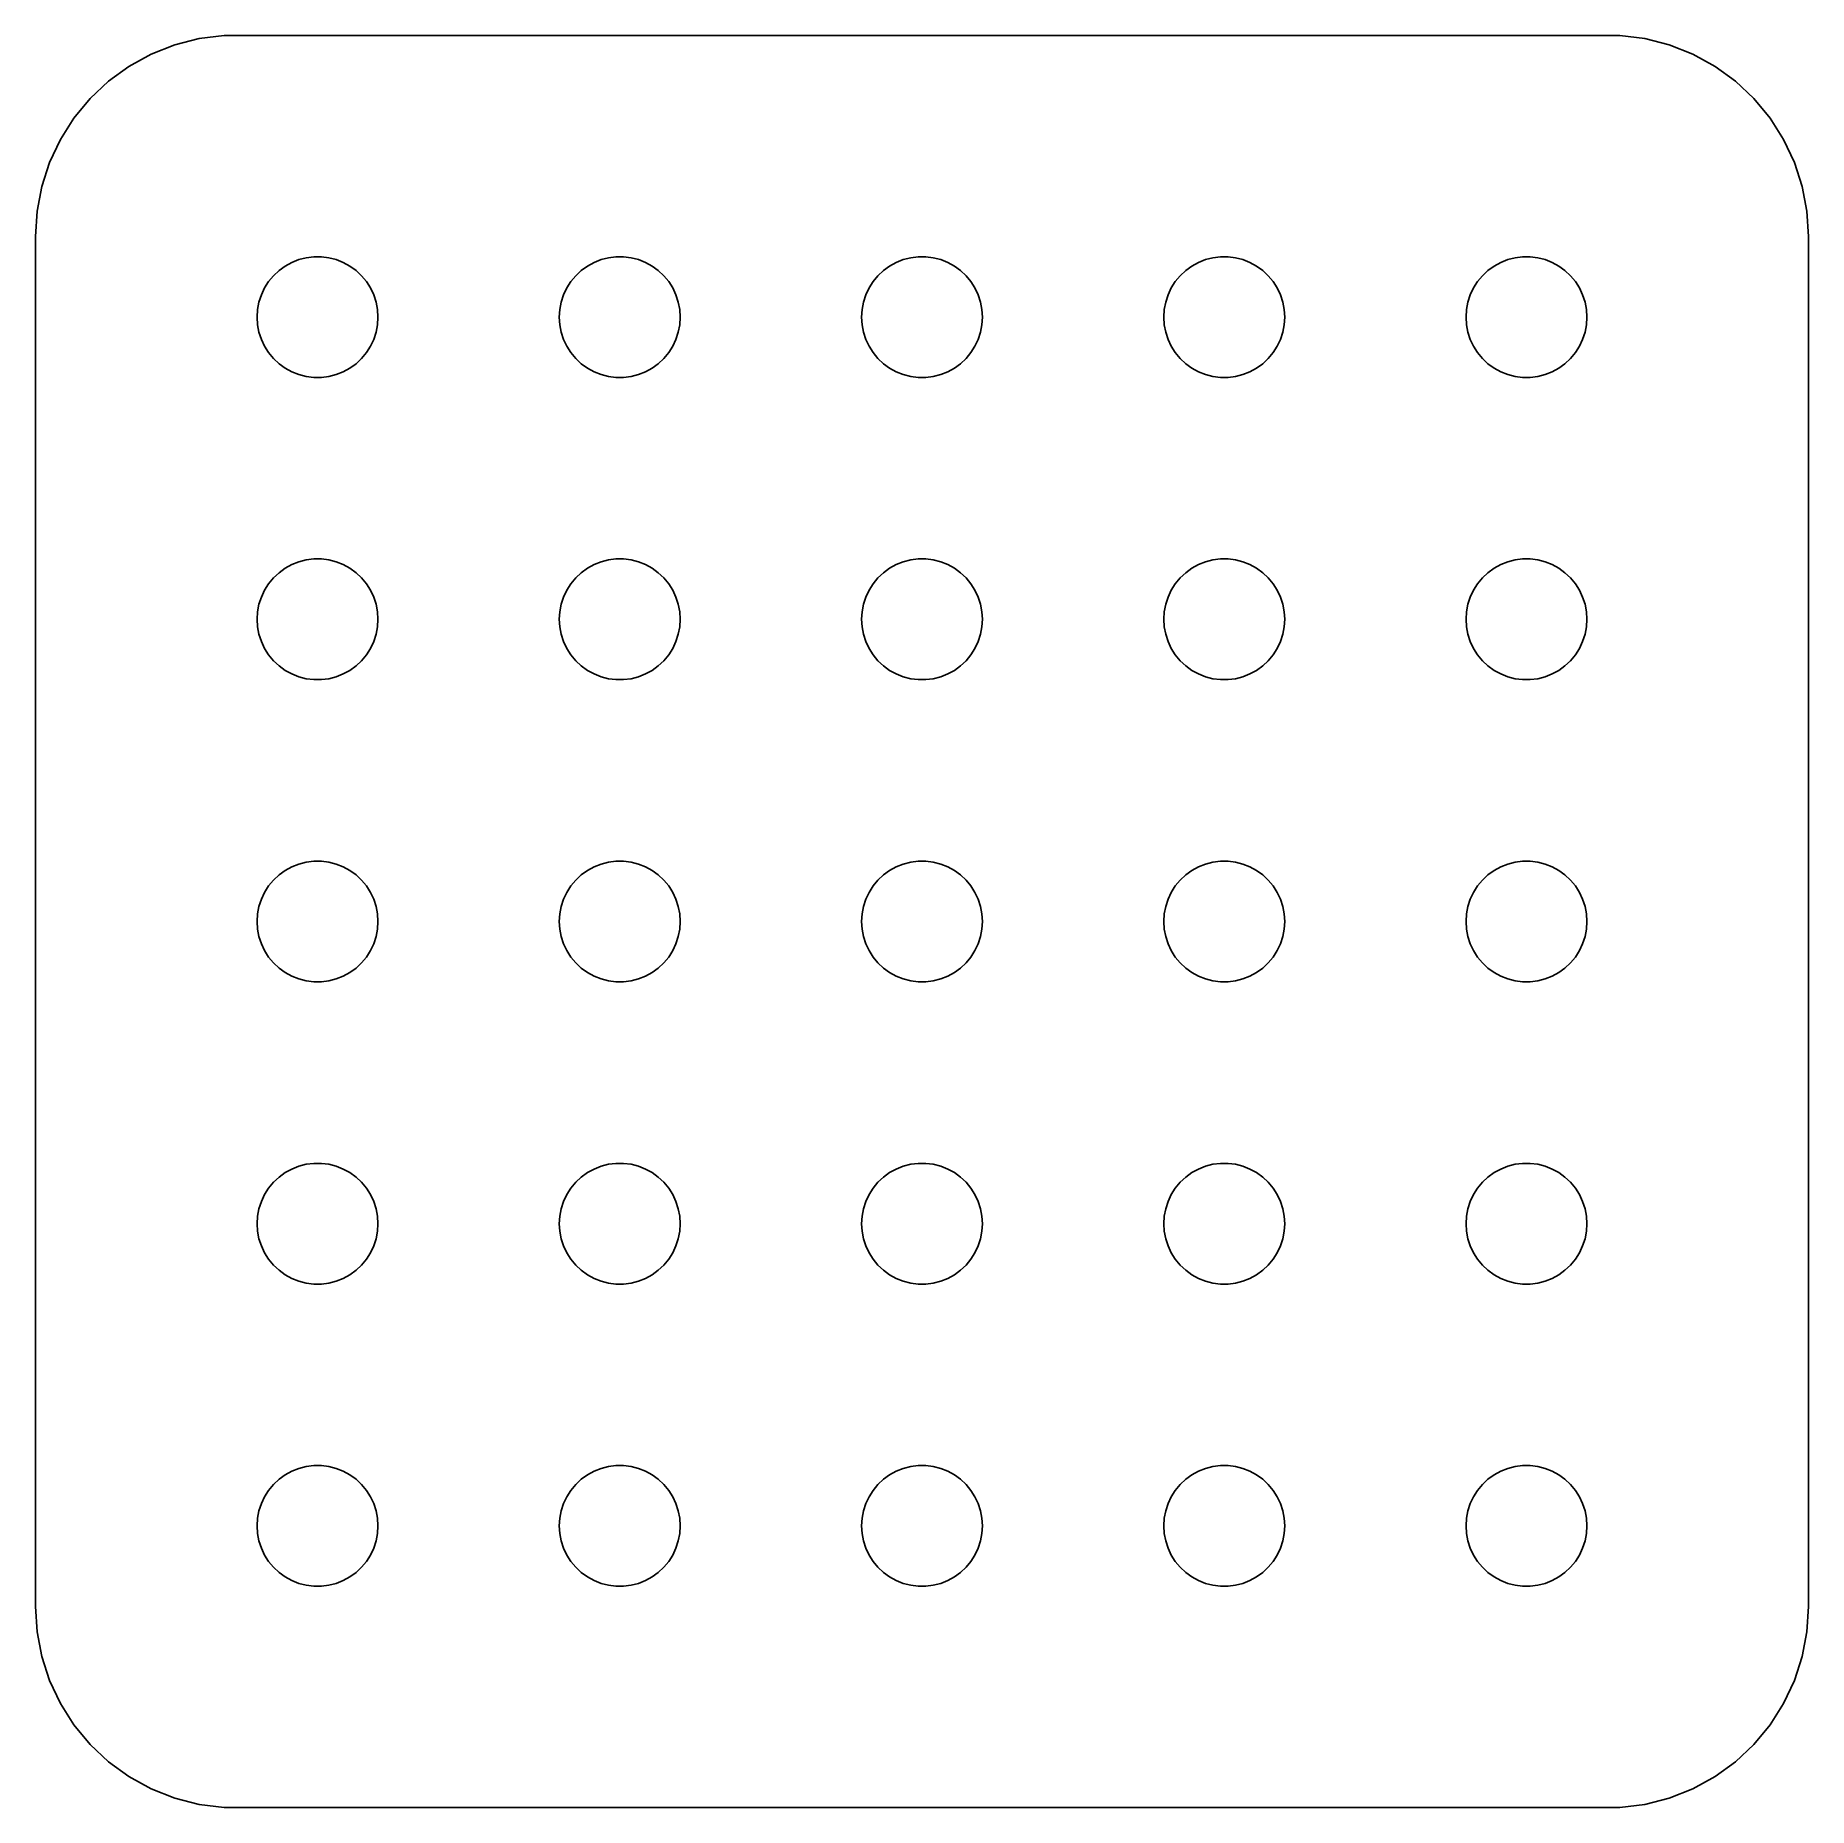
# Model space of a CAD drawing. Header units: metres. Extents: x -22 to 22, y 32 to 76.
import ezdxf

# ---------------------------------------------------------------- set-up
doc = ezdxf.new("R2010")
doc.units = ezdxf.units.M

msp = doc.modelspace()

# ---------------------------------------------------------------- linework, layer by layer
for p, q in [((-18.5451, 75.7553), (-19.1289, 75.5241)), ((-17.9369, 75.9114), (-18.5451, 75.7553)), ((-17.3139, 75.9901), (-17.9369, 75.9114)), ((17.3139, 75.9901), (-17.3139, 75.9901)), ((17.9369, 75.9114), (17.3139, 75.9901)), ((18.5451, 75.7553), (17.9369, 75.9114)), ((19.1289, 75.5241), (18.5451, 75.7553)), ((-19.1289, 75.5241), (-19.6791, 75.2216)), ((19.6791, 75.2216), (19.1289, 75.5241)), ((-20.1871, 74.8526), (-20.6448, 74.4227)), ((-19.6791, 75.2216), (-20.1871, 74.8526)), ((20.1871, 74.8526), (19.6791, 75.2216)), ((20.6448, 74.4227), (20.1871, 74.8526)), ((-20.6448, 74.4227), (-21.0451, 73.9389)), ((21.0451, 73.9389), (20.6448, 74.4227)), ((-21.0451, 73.9389), (-21.3815, 73.4088)), ((21.3815, 73.4088), (21.0451, 73.9389)), ((-21.3815, 73.4088), (-21.6489, 72.8406)), ((21.6489, 72.8406), (21.3815, 73.4088)), ((-21.6489, 72.8406), (-21.8429, 72.2434)), ((21.8429, 72.2434), (21.6489, 72.8406)), ((-21.8429, 72.2434), (-21.9606, 71.6267)), ((21.9606, 71.6267), (21.8429, 72.2434)), ((-21.9606, 71.6267), (-22, 71)), ((22, 71), (21.9606, 71.6267)), ((-22, 71), (-22, 37)), ((22, 37), (22, 71)), ((-15.6387, 70.3572), (-15.4635, 70.4266)), ((-15.4635, 70.4266), (-15.2811, 70.4734)), ((-15.2811, 70.4734), (-15.0942, 70.497)), ((-15.0942, 70.497), (-14.9058, 70.497)), ((-14.9058, 70.497), (-14.7189, 70.4734)), ((-14.7189, 70.4734), (-14.5365, 70.4266)), ((-14.5365, 70.4266), (-14.3613, 70.3572)), ((-8.13866, 70.3572), (-7.96352, 70.4266)), ((-7.96352, 70.4266), (-7.78107, 70.4734)), ((-7.78107, 70.4734), (-7.59418, 70.497)), ((-7.59418, 70.497), (-7.40581, 70.497)), ((-7.40581, 70.497), (-7.21892, 70.4734)), ((-7.21892, 70.4734), (-7.03647, 70.4266)), ((-7.03647, 70.4266), (-6.86133, 70.3572)), ((-0.638657, 70.3572), (-0.463516, 70.4266)), ((-0.463516, 70.4266), (-0.281067, 70.4734)), ((-0.281067, 70.4734), (-0.094177, 70.497)), ((-0.094177, 70.497), (0.094177, 70.497)), ((0.094177, 70.497), (0.281067, 70.4734)), ((0.281067, 70.4734), (0.463516, 70.4266)), ((0.463516, 70.4266), (0.638657, 70.3572)), ((6.86133, 70.3572), (7.03647, 70.4266)), ((7.03647, 70.4266), (7.21892, 70.4734)), ((7.21892, 70.4734), (7.40581, 70.497)), ((7.40581, 70.497), (7.59418, 70.497)), ((7.59418, 70.497), (7.78107, 70.4734)), ((7.78107, 70.4734), (7.96352, 70.4266)), ((7.96352, 70.4266), (8.13866, 70.3572)), ((14.3613, 70.3572), (14.5365, 70.4266)), ((14.5365, 70.4266), (14.7189, 70.4734)), ((14.7189, 70.4734), (14.9058, 70.497)), ((14.9058, 70.497), (15.0942, 70.497)), ((15.0942, 70.497), (15.2811, 70.4734)), ((15.2811, 70.4734), (15.4635, 70.4266)), ((15.4635, 70.4266), (15.6387, 70.3572)), ((-16.2135, 69.8817), (-16.0934, 70.0268)), ((-16.0934, 70.0268), (-15.9561, 70.1558)), ((-15.9561, 70.1558), (-15.8037, 70.2665)), ((-15.8037, 70.2665), (-15.6387, 70.3572)), ((-14.3613, 70.3572), (-14.1963, 70.2665)), ((-14.1963, 70.2665), (-14.0439, 70.1558)), ((-14.0439, 70.1558), (-13.9065, 70.0268)), ((-13.9065, 70.0268), (-13.7865, 69.8817)), ((-8.71352, 69.8817), (-8.59344, 70.0268)), ((-8.59344, 70.0268), (-8.45613, 70.1558)), ((-8.45613, 70.1558), (-8.30373, 70.2665)), ((-8.30373, 70.2665), (-8.13866, 70.3572)), ((-6.86133, 70.3572), (-6.69626, 70.2665)), ((-6.69626, 70.2665), (-6.54385, 70.1558)), ((-6.54385, 70.1558), (-6.40654, 70.0268)), ((-6.40654, 70.0268), (-6.28647, 69.8817)), ((-1.21352, 69.8817), (-1.09344, 70.0268)), ((-1.09344, 70.0268), (-0.956131, 70.1558)), ((-0.956131, 70.1558), (-0.803726, 70.2665)), ((-0.803726, 70.2665), (-0.638657, 70.3572)), ((0.638657, 70.3572), (0.803726, 70.2665)), ((0.803726, 70.2665), (0.956131, 70.1558)), ((0.956131, 70.1558), (1.09344, 70.0268)), ((1.09344, 70.0268), (1.21352, 69.8817)), ((6.28647, 69.8817), (6.40654, 70.0268)), ((6.40654, 70.0268), (6.54385, 70.1558)), ((6.54385, 70.1558), (6.69626, 70.2665)), ((6.69626, 70.2665), (6.86133, 70.3572)), ((8.13866, 70.3572), (8.30373, 70.2665)), ((8.30373, 70.2665), (8.45613, 70.1558)), ((8.45613, 70.1558), (8.59344, 70.0268)), ((8.59344, 70.0268), (8.71352, 69.8817)), ((13.7865, 69.8817), (13.9065, 70.0268)), ((13.9065, 70.0268), (14.0439, 70.1558)), ((14.0439, 70.1558), (14.1963, 70.2665)), ((14.1963, 70.2665), (14.3613, 70.3572)), ((15.6387, 70.3572), (15.8037, 70.2665)), ((15.8037, 70.2665), (15.9561, 70.1558)), ((15.9561, 70.1558), (16.0934, 70.0268)), ((16.0934, 70.0268), (16.2135, 69.8817)), ((-16.4529, 69.373), (-16.3947, 69.5522)), ((-16.3947, 69.5522), (-16.3145, 69.7226)), ((-16.3145, 69.7226), (-16.2135, 69.8817)), ((-13.7865, 69.8817), (-13.6855, 69.7226)), ((-13.6855, 69.7226), (-13.6053, 69.5522)), ((-13.6053, 69.5522), (-13.5471, 69.373)), ((-8.95287, 69.373), (-8.89465, 69.5522)), ((-8.89465, 69.5522), (-8.81445, 69.7226)), ((-8.81445, 69.7226), (-8.71352, 69.8817)), ((-6.28647, 69.8817), (-6.18553, 69.7226)), ((-6.18553, 69.7226), (-6.10533, 69.5522)), ((-6.10533, 69.5522), (-6.04712, 69.373)), ((-1.45287, 69.373), (-1.39465, 69.5522)), ((-1.39465, 69.5522), (-1.31445, 69.7226)), ((-1.31445, 69.7226), (-1.21352, 69.8817)), ((1.21352, 69.8817), (1.31445, 69.7226)), ((1.31445, 69.7226), (1.39465, 69.5522)), ((1.39465, 69.5522), (1.45287, 69.373)), ((6.04712, 69.373), (6.10533, 69.5522)), ((6.10533, 69.5522), (6.18553, 69.7226)), ((6.18553, 69.7226), (6.28647, 69.8817)), ((8.71352, 69.8817), (8.81445, 69.7226)), ((8.81445, 69.7226), (8.89465, 69.5522)), ((8.89465, 69.5522), (8.95287, 69.373)), ((13.5471, 69.373), (13.6053, 69.5522)), ((13.6053, 69.5522), (13.6855, 69.7226)), ((13.6855, 69.7226), (13.7865, 69.8817)), ((16.2135, 69.8817), (16.3145, 69.7226)), ((16.3145, 69.7226), (16.3947, 69.5522)), ((16.3947, 69.5522), (16.4529, 69.373)), ((-16.5, 69), (-16.4882, 69.188)), ((-16.4882, 69.188), (-16.4529, 69.373)), ((-13.5471, 69.373), (-13.5118, 69.188)), ((-13.5118, 69.188), (-13.5, 69)), ((-9, 69), (-8.98816, 69.188)), ((-8.98816, 69.188), (-8.95287, 69.373)), ((-6.04712, 69.373), (-6.01183, 69.188)), ((-6.01183, 69.188), (-6, 69)), ((-1.5, 69), (-1.48816, 69.188)), ((-1.48816, 69.188), (-1.45287, 69.373)), ((1.45287, 69.373), (1.48816, 69.188)), ((1.48816, 69.188), (1.5, 69)), ((6, 69), (6.01183, 69.188)), ((6.01183, 69.188), (6.04712, 69.373)), ((8.95287, 69.373), (8.98816, 69.188)), ((8.98816, 69.188), (9, 69)), ((13.5, 69), (13.5118, 69.188)), ((13.5118, 69.188), (13.5471, 69.373)), ((16.4529, 69.373), (16.4882, 69.188)), ((16.4882, 69.188), (16.5, 69)), ((-16.4882, 68.812), (-16.5, 69)), ((-16.4529, 68.627), (-16.4882, 68.812)), ((-13.5118, 68.812), (-13.5471, 68.627)), ((-13.5, 69), (-13.5118, 68.812)), ((-8.98816, 68.812), (-9, 69)), ((-8.95287, 68.627), (-8.98816, 68.812)), ((-6.01183, 68.812), (-6.04712, 68.627)), ((-6, 69), (-6.01183, 68.812)), ((-1.48816, 68.812), (-1.5, 69)), ((-1.45287, 68.627), (-1.48816, 68.812)), ((1.48816, 68.812), (1.45287, 68.627)), ((1.5, 69), (1.48816, 68.812)), ((6.01183, 68.812), (6, 69)), ((6.04712, 68.627), (6.01183, 68.812)), ((8.98816, 68.812), (8.95287, 68.627)), ((9, 69), (8.98816, 68.812)), ((13.5118, 68.812), (13.5, 69)), ((13.5471, 68.627), (13.5118, 68.812)), ((16.4882, 68.812), (16.4529, 68.627)), ((16.5, 69), (16.4882, 68.812)), ((-16.3947, 68.4478), (-16.4529, 68.627)), ((-16.3145, 68.2774), (-16.3947, 68.4478)), ((-16.2135, 68.1183), (-16.3145, 68.2774)), ((-13.6855, 68.2774), (-13.7865, 68.1183)), ((-13.6053, 68.4478), (-13.6855, 68.2774)), ((-13.5471, 68.627), (-13.6053, 68.4478)), ((-8.89465, 68.4478), (-8.95287, 68.627)), ((-8.81445, 68.2774), (-8.89465, 68.4478)), ((-8.71352, 68.1183), (-8.81445, 68.2774)), ((-6.18553, 68.2774), (-6.28647, 68.1183)), ((-6.10533, 68.4478), (-6.18553, 68.2774)), ((-6.04712, 68.627), (-6.10533, 68.4478)), ((-1.39465, 68.4478), (-1.45287, 68.627)), ((-1.31445, 68.2774), (-1.39465, 68.4478)), ((-1.21352, 68.1183), (-1.31445, 68.2774)), ((1.31445, 68.2774), (1.21352, 68.1183)), ((1.39465, 68.4478), (1.31445, 68.2774)), ((1.45287, 68.627), (1.39465, 68.4478)), ((6.10533, 68.4478), (6.04712, 68.627)), ((6.18553, 68.2774), (6.10533, 68.4478)), ((6.28647, 68.1183), (6.18553, 68.2774)), ((8.81445, 68.2774), (8.71352, 68.1183)), ((8.89465, 68.4478), (8.81445, 68.2774)), ((8.95287, 68.627), (8.89465, 68.4478)), ((13.6053, 68.4478), (13.5471, 68.627)), ((13.6855, 68.2774), (13.6053, 68.4478)), ((13.7865, 68.1183), (13.6855, 68.2774)), ((16.3145, 68.2774), (16.2135, 68.1183)), ((16.3947, 68.4478), (16.3145, 68.2774)), ((16.4529, 68.627), (16.3947, 68.4478)), ((-16.0934, 67.9732), (-16.2135, 68.1183)), ((-15.9561, 67.8442), (-16.0934, 67.9732)), ((-15.8037, 67.7335), (-15.9561, 67.8442)), ((-14.0439, 67.8442), (-14.1963, 67.7335)), ((-13.9065, 67.9732), (-14.0439, 67.8442)), ((-13.7865, 68.1183), (-13.9065, 67.9732)), ((-8.59344, 67.9732), (-8.71352, 68.1183)), ((-8.45613, 67.8442), (-8.59344, 67.9732)), ((-8.30373, 67.7335), (-8.45613, 67.8442)), ((-6.54385, 67.8442), (-6.69626, 67.7335)), ((-6.40654, 67.9732), (-6.54385, 67.8442)), ((-6.28647, 68.1183), (-6.40654, 67.9732)), ((-1.09344, 67.9732), (-1.21352, 68.1183)), ((-0.956131, 67.8442), (-1.09344, 67.9732)), ((-0.803726, 67.7335), (-0.956131, 67.8442)), ((0.956131, 67.8442), (0.803726, 67.7335)), ((1.09344, 67.9732), (0.956131, 67.8442)), ((1.21352, 68.1183), (1.09344, 67.9732)), ((6.40654, 67.9732), (6.28647, 68.1183)), ((6.54385, 67.8442), (6.40654, 67.9732)), ((6.69626, 67.7335), (6.54385, 67.8442)), ((8.45613, 67.8442), (8.30373, 67.7335)), ((8.59344, 67.9732), (8.45613, 67.8442)), ((8.71352, 68.1183), (8.59344, 67.9732)), ((13.9065, 67.9732), (13.7865, 68.1183)), ((14.0439, 67.8442), (13.9065, 67.9732)), ((14.1963, 67.7335), (14.0439, 67.8442)), ((15.9561, 67.8442), (15.8037, 67.7335)), ((16.0934, 67.9732), (15.9561, 67.8442)), ((16.2135, 68.1183), (16.0934, 67.9732)), ((-15.6387, 67.6427), (-15.8037, 67.7335)), ((-15.4635, 67.5734), (-15.6387, 67.6427)), ((-15.2811, 67.5266), (-15.4635, 67.5734)), ((-15.0942, 67.5029), (-15.2811, 67.5266)), ((-14.9058, 67.5029), (-15.0942, 67.5029)), ((-14.7189, 67.5266), (-14.9058, 67.5029)), ((-14.5365, 67.5734), (-14.7189, 67.5266)), ((-14.3613, 67.6427), (-14.5365, 67.5734)), ((-14.1963, 67.7335), (-14.3613, 67.6427)), ((-8.13866, 67.6427), (-8.30373, 67.7335)), ((-7.96352, 67.5734), (-8.13866, 67.6427)), ((-7.78107, 67.5266), (-7.96352, 67.5734)), ((-7.59418, 67.5029), (-7.78107, 67.5266)), ((-7.40581, 67.5029), (-7.59418, 67.5029)), ((-7.21892, 67.5266), (-7.40581, 67.5029)), ((-7.03647, 67.5734), (-7.21892, 67.5266)), ((-6.86133, 67.6427), (-7.03647, 67.5734)), ((-6.69626, 67.7335), (-6.86133, 67.6427)), ((-0.638657, 67.6427), (-0.803726, 67.7335)), ((-0.463516, 67.5734), (-0.638657, 67.6427)), ((-0.281067, 67.5266), (-0.463516, 67.5734)), ((-0.094177, 67.5029), (-0.281067, 67.5266)), ((0.094177, 67.5029), (-0.094177, 67.5029)), ((0.281067, 67.5266), (0.094177, 67.5029)), ((0.463516, 67.5734), (0.281067, 67.5266)), ((0.638657, 67.6427), (0.463516, 67.5734)), ((0.803726, 67.7335), (0.638657, 67.6427)), ((6.86133, 67.6427), (6.69626, 67.7335)), ((7.03647, 67.5734), (6.86133, 67.6427)), ((7.21892, 67.5266), (7.03647, 67.5734)), ((7.40581, 67.5029), (7.21892, 67.5266)), ((7.59418, 67.5029), (7.40581, 67.5029)), ((7.78107, 67.5266), (7.59418, 67.5029)), ((7.96352, 67.5734), (7.78107, 67.5266)), ((8.13866, 67.6427), (7.96352, 67.5734)), ((8.30373, 67.7335), (8.13866, 67.6427)), ((14.3613, 67.6427), (14.1963, 67.7335)), ((14.5365, 67.5734), (14.3613, 67.6427)), ((14.7189, 67.5266), (14.5365, 67.5734)), ((14.9058, 67.5029), (14.7189, 67.5266)), ((15.0942, 67.5029), (14.9058, 67.5029)), ((15.2811, 67.5266), (15.0942, 67.5029)), ((15.4635, 67.5734), (15.2811, 67.5266)), ((15.6387, 67.6427), (15.4635, 67.5734)), ((15.8037, 67.7335), (15.6387, 67.6427)), ((-15.6387, 62.8572), (-15.4635, 62.9266)), ((-15.4635, 62.9266), (-15.2811, 62.9734)), ((-15.2811, 62.9734), (-15.0942, 62.997)), ((-15.0942, 62.997), (-14.9058, 62.997)), ((-14.9058, 62.997), (-14.7189, 62.9734)), ((-14.7189, 62.9734), (-14.5365, 62.9266)), ((-14.5365, 62.9266), (-14.3613, 62.8572)), ((-8.13866, 62.8572), (-7.96352, 62.9266)), ((-7.96352, 62.9266), (-7.78107, 62.9734)), ((-7.78107, 62.9734), (-7.59418, 62.997)), ((-7.59418, 62.997), (-7.40581, 62.997)), ((-7.40581, 62.997), (-7.21892, 62.9734)), ((-7.21892, 62.9734), (-7.03647, 62.9266)), ((-7.03647, 62.9266), (-6.86133, 62.8572)), ((-0.638657, 62.8572), (-0.463516, 62.9266)), ((-0.463516, 62.9266), (-0.281067, 62.9734)), ((-0.281067, 62.9734), (-0.094177, 62.997)), ((-0.094177, 62.997), (0.094177, 62.997)), ((0.094177, 62.997), (0.281067, 62.9734)), ((0.281067, 62.9734), (0.463516, 62.9266)), ((0.463516, 62.9266), (0.638657, 62.8572)), ((6.86133, 62.8572), (7.03647, 62.9266)), ((7.03647, 62.9266), (7.21892, 62.9734)), ((7.21892, 62.9734), (7.40581, 62.997)), ((7.40581, 62.997), (7.59418, 62.997)), ((7.59418, 62.997), (7.78107, 62.9734)), ((7.78107, 62.9734), (7.96352, 62.9266)), ((7.96352, 62.9266), (8.13866, 62.8572)), ((14.3613, 62.8572), (14.5365, 62.9266)), ((14.5365, 62.9266), (14.7189, 62.9734)), ((14.7189, 62.9734), (14.9058, 62.997)), ((14.9058, 62.997), (15.0942, 62.997)), ((15.0942, 62.997), (15.2811, 62.9734)), ((15.2811, 62.9734), (15.4635, 62.9266)), ((15.4635, 62.9266), (15.6387, 62.8572)), ((-16.2135, 62.3817), (-16.0934, 62.5268)), ((-16.0934, 62.5268), (-15.9561, 62.6558)), ((-15.9561, 62.6558), (-15.8037, 62.7665)), ((-15.8037, 62.7665), (-15.6387, 62.8572)), ((-14.3613, 62.8572), (-14.1963, 62.7665)), ((-14.1963, 62.7665), (-14.0439, 62.6558)), ((-14.0439, 62.6558), (-13.9065, 62.5268)), ((-13.9065, 62.5268), (-13.7865, 62.3817)), ((-8.71352, 62.3817), (-8.59344, 62.5268)), ((-8.59344, 62.5268), (-8.45613, 62.6558)), ((-8.45613, 62.6558), (-8.30373, 62.7665)), ((-8.30373, 62.7665), (-8.13866, 62.8572)), ((-6.86133, 62.8572), (-6.69626, 62.7665)), ((-6.69626, 62.7665), (-6.54385, 62.6558)), ((-6.54385, 62.6558), (-6.40654, 62.5268)), ((-6.40654, 62.5268), (-6.28647, 62.3817)), ((-1.21352, 62.3817), (-1.09344, 62.5268)), ((-1.09344, 62.5268), (-0.956131, 62.6558)), ((-0.956131, 62.6558), (-0.803726, 62.7665)), ((-0.803726, 62.7665), (-0.638657, 62.8572)), ((0.638657, 62.8572), (0.803726, 62.7665)), ((0.803726, 62.7665), (0.956131, 62.6558)), ((0.956131, 62.6558), (1.09344, 62.5268)), ((1.09344, 62.5268), (1.21352, 62.3817)), ((6.28647, 62.3817), (6.40654, 62.5268)), ((6.40654, 62.5268), (6.54385, 62.6558)), ((6.54385, 62.6558), (6.69626, 62.7665)), ((6.69626, 62.7665), (6.86133, 62.8572)), ((8.13866, 62.8572), (8.30373, 62.7665)), ((8.30373, 62.7665), (8.45613, 62.6558)), ((8.45613, 62.6558), (8.59344, 62.5268)), ((8.59344, 62.5268), (8.71352, 62.3817)), ((13.7865, 62.3817), (13.9065, 62.5268)), ((13.9065, 62.5268), (14.0439, 62.6558)), ((14.0439, 62.6558), (14.1963, 62.7665)), ((14.1963, 62.7665), (14.3613, 62.8572)), ((15.6387, 62.8572), (15.8037, 62.7665)), ((15.8037, 62.7665), (15.9561, 62.6558)), ((15.9561, 62.6558), (16.0934, 62.5268)), ((16.0934, 62.5268), (16.2135, 62.3817)), ((-16.4529, 61.873), (-16.3947, 62.0522)), ((-16.3947, 62.0522), (-16.3145, 62.2226)), ((-16.3145, 62.2226), (-16.2135, 62.3817)), ((-13.7865, 62.3817), (-13.6855, 62.2226)), ((-13.6855, 62.2226), (-13.6053, 62.0522)), ((-13.6053, 62.0522), (-13.5471, 61.873)), ((-8.95287, 61.873), (-8.89465, 62.0522)), ((-8.89465, 62.0522), (-8.81445, 62.2226)), ((-8.81445, 62.2226), (-8.71352, 62.3817)), ((-6.28647, 62.3817), (-6.18553, 62.2226)), ((-6.18553, 62.2226), (-6.10533, 62.0522)), ((-6.10533, 62.0522), (-6.04712, 61.873)), ((-1.45287, 61.873), (-1.39465, 62.0522)), ((-1.39465, 62.0522), (-1.31445, 62.2226)), ((-1.31445, 62.2226), (-1.21352, 62.3817)), ((1.21352, 62.3817), (1.31445, 62.2226)), ((1.31445, 62.2226), (1.39465, 62.0522)), ((1.39465, 62.0522), (1.45287, 61.873)), ((6.04712, 61.873), (6.10533, 62.0522)), ((6.10533, 62.0522), (6.18553, 62.2226)), ((6.18553, 62.2226), (6.28647, 62.3817)), ((8.71352, 62.3817), (8.81445, 62.2226)), ((8.81445, 62.2226), (8.89465, 62.0522)), ((8.89465, 62.0522), (8.95287, 61.873)), ((13.5471, 61.873), (13.6053, 62.0522)), ((13.6053, 62.0522), (13.6855, 62.2226)), ((13.6855, 62.2226), (13.7865, 62.3817)), ((16.2135, 62.3817), (16.3145, 62.2226)), ((16.3145, 62.2226), (16.3947, 62.0522)), ((16.3947, 62.0522), (16.4529, 61.873)), ((-16.5, 61.5), (-16.4882, 61.688)), ((-16.4882, 61.688), (-16.4529, 61.873)), ((-13.5471, 61.873), (-13.5118, 61.688)), ((-13.5118, 61.688), (-13.5, 61.5)), ((-9, 61.5), (-8.98816, 61.688)), ((-8.98816, 61.688), (-8.95287, 61.873)), ((-6.04712, 61.873), (-6.01183, 61.688)), ((-6.01183, 61.688), (-6, 61.5)), ((-1.5, 61.5), (-1.48816, 61.688)), ((-1.48816, 61.688), (-1.45287, 61.873)), ((1.45287, 61.873), (1.48816, 61.688)), ((1.48816, 61.688), (1.5, 61.5)), ((6, 61.5), (6.01183, 61.688)), ((6.01183, 61.688), (6.04712, 61.873)), ((8.95287, 61.873), (8.98816, 61.688)), ((8.98816, 61.688), (9, 61.5)), ((13.5, 61.5), (13.5118, 61.688)), ((13.5118, 61.688), (13.5471, 61.873)), ((16.4529, 61.873), (16.4882, 61.688)), ((16.4882, 61.688), (16.5, 61.5)), ((-16.4882, 61.312), (-16.5, 61.5)), ((-16.4529, 61.127), (-16.4882, 61.312)), ((-13.5118, 61.312), (-13.5471, 61.127)), ((-13.5, 61.5), (-13.5118, 61.312)), ((-8.98816, 61.312), (-9, 61.5)), ((-8.95287, 61.127), (-8.98816, 61.312)), ((-6.01183, 61.312), (-6.04712, 61.127)), ((-6, 61.5), (-6.01183, 61.312)), ((-1.48816, 61.312), (-1.5, 61.5)), ((-1.45287, 61.127), (-1.48816, 61.312)), ((1.48816, 61.312), (1.45287, 61.127)), ((1.5, 61.5), (1.48816, 61.312)), ((6.01183, 61.312), (6, 61.5)), ((6.04712, 61.127), (6.01183, 61.312)), ((8.98816, 61.312), (8.95287, 61.127)), ((9, 61.5), (8.98816, 61.312)), ((13.5118, 61.312), (13.5, 61.5)), ((13.5471, 61.127), (13.5118, 61.312)), ((16.4882, 61.312), (16.4529, 61.127)), ((16.5, 61.5), (16.4882, 61.312)), ((-16.3947, 60.9478), (-16.4529, 61.127)), ((-16.3145, 60.7774), (-16.3947, 60.9478)), ((-16.2135, 60.6183), (-16.3145, 60.7774)), ((-13.6855, 60.7774), (-13.7865, 60.6183)), ((-13.6053, 60.9478), (-13.6855, 60.7774)), ((-13.5471, 61.127), (-13.6053, 60.9478)), ((-8.89465, 60.9478), (-8.95287, 61.127)), ((-8.81445, 60.7774), (-8.89465, 60.9478)), ((-8.71352, 60.6183), (-8.81445, 60.7774)), ((-6.18553, 60.7774), (-6.28647, 60.6183)), ((-6.10533, 60.9478), (-6.18553, 60.7774)), ((-6.04712, 61.127), (-6.10533, 60.9478)), ((-1.39465, 60.9478), (-1.45287, 61.127)), ((-1.31445, 60.7774), (-1.39465, 60.9478)), ((-1.21352, 60.6183), (-1.31445, 60.7774)), ((1.31445, 60.7774), (1.21352, 60.6183)), ((1.39465, 60.9478), (1.31445, 60.7774)), ((1.45287, 61.127), (1.39465, 60.9478)), ((6.10533, 60.9478), (6.04712, 61.127)), ((6.18553, 60.7774), (6.10533, 60.9478)), ((6.28647, 60.6183), (6.18553, 60.7774)), ((8.81445, 60.7774), (8.71352, 60.6183)), ((8.89465, 60.9478), (8.81445, 60.7774)), ((8.95287, 61.127), (8.89465, 60.9478)), ((13.6053, 60.9478), (13.5471, 61.127)), ((13.6855, 60.7774), (13.6053, 60.9478)), ((13.7865, 60.6183), (13.6855, 60.7774)), ((16.3145, 60.7774), (16.2135, 60.6183)), ((16.3947, 60.9478), (16.3145, 60.7774)), ((16.4529, 61.127), (16.3947, 60.9478)), ((-16.0934, 60.4732), (-16.2135, 60.6183)), ((-15.9561, 60.3442), (-16.0934, 60.4732)), ((-15.8037, 60.2335), (-15.9561, 60.3442)), ((-14.0439, 60.3442), (-14.1963, 60.2335)), ((-13.9065, 60.4732), (-14.0439, 60.3442)), ((-13.7865, 60.6183), (-13.9065, 60.4732)), ((-8.59344, 60.4732), (-8.71352, 60.6183)), ((-8.45613, 60.3442), (-8.59344, 60.4732)), ((-8.30373, 60.2335), (-8.45613, 60.3442)), ((-6.54385, 60.3442), (-6.69626, 60.2335)), ((-6.40654, 60.4732), (-6.54385, 60.3442)), ((-6.28647, 60.6183), (-6.40654, 60.4732)), ((-1.09344, 60.4732), (-1.21352, 60.6183)), ((-0.956131, 60.3442), (-1.09344, 60.4732)), ((-0.803726, 60.2335), (-0.956131, 60.3442)), ((0.956131, 60.3442), (0.803726, 60.2335)), ((1.09344, 60.4732), (0.956131, 60.3442)), ((1.21352, 60.6183), (1.09344, 60.4732)), ((6.40654, 60.4732), (6.28647, 60.6183)), ((6.54385, 60.3442), (6.40654, 60.4732)), ((6.69626, 60.2335), (6.54385, 60.3442)), ((8.45613, 60.3442), (8.30373, 60.2335)), ((8.59344, 60.4732), (8.45613, 60.3442)), ((8.71352, 60.6183), (8.59344, 60.4732)), ((13.9065, 60.4732), (13.7865, 60.6183)), ((14.0439, 60.3442), (13.9065, 60.4732)), ((14.1963, 60.2335), (14.0439, 60.3442)), ((15.9561, 60.3442), (15.8037, 60.2335)), ((16.0934, 60.4732), (15.9561, 60.3442)), ((16.2135, 60.6183), (16.0934, 60.4732)), ((-15.6387, 60.1427), (-15.8037, 60.2335)), ((-15.4635, 60.0734), (-15.6387, 60.1427)), ((-15.2811, 60.0266), (-15.4635, 60.0734)), ((-15.0942, 60.0029), (-15.2811, 60.0266)), ((-14.9058, 60.0029), (-15.0942, 60.0029)), ((-14.7189, 60.0266), (-14.9058, 60.0029)), ((-14.5365, 60.0734), (-14.7189, 60.0266)), ((-14.3613, 60.1427), (-14.5365, 60.0734)), ((-14.1963, 60.2335), (-14.3613, 60.1427)), ((-8.13866, 60.1427), (-8.30373, 60.2335)), ((-7.96352, 60.0734), (-8.13866, 60.1427)), ((-7.78107, 60.0266), (-7.96352, 60.0734)), ((-7.59418, 60.0029), (-7.78107, 60.0266)), ((-7.40581, 60.0029), (-7.59418, 60.0029)), ((-7.21892, 60.0266), (-7.40581, 60.0029)), ((-7.03647, 60.0734), (-7.21892, 60.0266)), ((-6.86133, 60.1427), (-7.03647, 60.0734)), ((-6.69626, 60.2335), (-6.86133, 60.1427)), ((-0.638657, 60.1427), (-0.803726, 60.2335)), ((-0.463516, 60.0734), (-0.638657, 60.1427)), ((-0.281067, 60.0266), (-0.463516, 60.0734)), ((-0.094177, 60.0029), (-0.281067, 60.0266)), ((0.094177, 60.0029), (-0.094177, 60.0029)), ((0.281067, 60.0266), (0.094177, 60.0029)), ((0.463516, 60.0734), (0.281067, 60.0266)), ((0.638657, 60.1427), (0.463516, 60.0734)), ((0.803726, 60.2335), (0.638657, 60.1427)), ((6.86133, 60.1427), (6.69626, 60.2335)), ((7.03647, 60.0734), (6.86133, 60.1427)), ((7.21892, 60.0266), (7.03647, 60.0734)), ((7.40581, 60.0029), (7.21892, 60.0266)), ((7.59418, 60.0029), (7.40581, 60.0029)), ((7.78107, 60.0266), (7.59418, 60.0029)), ((7.96352, 60.0734), (7.78107, 60.0266)), ((8.13866, 60.1427), (7.96352, 60.0734)), ((8.30373, 60.2335), (8.13866, 60.1427)), ((14.3613, 60.1427), (14.1963, 60.2335)), ((14.5365, 60.0734), (14.3613, 60.1427)), ((14.7189, 60.0266), (14.5365, 60.0734)), ((14.9058, 60.0029), (14.7189, 60.0266)), ((15.0942, 60.0029), (14.9058, 60.0029)), ((15.2811, 60.0266), (15.0942, 60.0029)), ((15.4635, 60.0734), (15.2811, 60.0266)), ((15.6387, 60.1427), (15.4635, 60.0734)), ((15.8037, 60.2335), (15.6387, 60.1427)), ((-15.4635, 55.4266), (-15.2811, 55.4734)), ((-15.2811, 55.4734), (-15.0942, 55.497)), ((-15.0942, 55.497), (-14.9058, 55.497)), ((-14.9058, 55.497), (-14.7189, 55.4734)), ((-14.7189, 55.4734), (-14.5365, 55.4266)), ((-7.96352, 55.4266), (-7.78107, 55.4734)), ((-7.78107, 55.4734), (-7.59418, 55.497)), ((-7.59418, 55.497), (-7.40581, 55.497)), ((-7.40581, 55.497), (-7.21892, 55.4734)), ((-7.21892, 55.4734), (-7.03647, 55.4266)), ((-0.463516, 55.4266), (-0.281067, 55.4734)), ((-0.281067, 55.4734), (-0.094177, 55.497)), ((-0.094177, 55.497), (0.094177, 55.497)), ((0.094177, 55.497), (0.281067, 55.4734)), ((0.281067, 55.4734), (0.463516, 55.4266)), ((7.03647, 55.4266), (7.21892, 55.4734)), ((7.21892, 55.4734), (7.40581, 55.497)), ((7.40581, 55.497), (7.59418, 55.497)), ((7.59418, 55.497), (7.78107, 55.4734)), ((7.78107, 55.4734), (7.96352, 55.4266)), ((14.5365, 55.4266), (14.7189, 55.4734)), ((14.7189, 55.4734), (14.9058, 55.497)), ((14.9058, 55.497), (15.0942, 55.497)), ((15.0942, 55.497), (15.2811, 55.4734)), ((15.2811, 55.4734), (15.4635, 55.4266)), ((-16.2135, 54.8817), (-16.0934, 55.0268)), ((-16.0934, 55.0268), (-15.9561, 55.1558)), ((-15.9561, 55.1558), (-15.8037, 55.2665)), ((-15.8037, 55.2665), (-15.6387, 55.3572)), ((-15.6387, 55.3572), (-15.4635, 55.4266)), ((-14.5365, 55.4266), (-14.3613, 55.3572)), ((-14.3613, 55.3572), (-14.1963, 55.2665)), ((-14.1963, 55.2665), (-14.0439, 55.1558)), ((-14.0439, 55.1558), (-13.9065, 55.0268)), ((-13.9065, 55.0268), (-13.7865, 54.8817)), ((-8.71352, 54.8817), (-8.59344, 55.0268)), ((-8.59344, 55.0268), (-8.45613, 55.1558)), ((-8.45613, 55.1558), (-8.30373, 55.2665)), ((-8.30373, 55.2665), (-8.13866, 55.3572)), ((-8.13866, 55.3572), (-7.96352, 55.4266)), ((-7.03647, 55.4266), (-6.86133, 55.3572)), ((-6.86133, 55.3572), (-6.69626, 55.2665)), ((-6.69626, 55.2665), (-6.54385, 55.1558)), ((-6.54385, 55.1558), (-6.40654, 55.0268)), ((-6.40654, 55.0268), (-6.28647, 54.8817)), ((-1.21352, 54.8817), (-1.09344, 55.0268)), ((-1.09344, 55.0268), (-0.956131, 55.1558)), ((-0.956131, 55.1558), (-0.803726, 55.2665)), ((-0.803726, 55.2665), (-0.638657, 55.3572)), ((-0.638657, 55.3572), (-0.463516, 55.4266)), ((0.463516, 55.4266), (0.638657, 55.3572)), ((0.638657, 55.3572), (0.803726, 55.2665)), ((0.803726, 55.2665), (0.956131, 55.1558)), ((0.956131, 55.1558), (1.09344, 55.0268)), ((1.09344, 55.0268), (1.21352, 54.8817)), ((6.28647, 54.8817), (6.40654, 55.0268)), ((6.40654, 55.0268), (6.54385, 55.1558)), ((6.54385, 55.1558), (6.69626, 55.2665)), ((6.69626, 55.2665), (6.86133, 55.3572)), ((6.86133, 55.3572), (7.03647, 55.4266)), ((7.96352, 55.4266), (8.13866, 55.3572)), ((8.13866, 55.3572), (8.30373, 55.2665)), ((8.30373, 55.2665), (8.45613, 55.1558)), ((8.45613, 55.1558), (8.59344, 55.0268)), ((8.59344, 55.0268), (8.71352, 54.8817)), ((13.7865, 54.8817), (13.9065, 55.0268)), ((13.9065, 55.0268), (14.0439, 55.1558)), ((14.0439, 55.1558), (14.1963, 55.2665)), ((14.1963, 55.2665), (14.3613, 55.3572)), ((14.3613, 55.3572), (14.5365, 55.4266)), ((15.4635, 55.4266), (15.6387, 55.3572)), ((15.6387, 55.3572), (15.8037, 55.2665)), ((15.8037, 55.2665), (15.9561, 55.1558)), ((15.9561, 55.1558), (16.0934, 55.0268)), ((16.0934, 55.0268), (16.2135, 54.8817)), ((-16.3947, 54.5522), (-16.3145, 54.7226)), ((-16.3145, 54.7226), (-16.2135, 54.8817)), ((-13.7865, 54.8817), (-13.6855, 54.7226)), ((-13.6855, 54.7226), (-13.6053, 54.5522)), ((-8.89465, 54.5522), (-8.81445, 54.7226)), ((-8.81445, 54.7226), (-8.71352, 54.8817)), ((-6.28647, 54.8817), (-6.18553, 54.7226)), ((-6.18553, 54.7226), (-6.10533, 54.5522)), ((-1.39465, 54.5522), (-1.31445, 54.7226)), ((-1.31445, 54.7226), (-1.21352, 54.8817)), ((1.21352, 54.8817), (1.31445, 54.7226)), ((1.31445, 54.7226), (1.39465, 54.5522)), ((6.10533, 54.5522), (6.18553, 54.7226)), ((6.18553, 54.7226), (6.28647, 54.8817)), ((8.71352, 54.8817), (8.81445, 54.7226)), ((8.81445, 54.7226), (8.89465, 54.5522)), ((13.6053, 54.5522), (13.6855, 54.7226)), ((13.6855, 54.7226), (13.7865, 54.8817)), ((16.2135, 54.8817), (16.3145, 54.7226)), ((16.3145, 54.7226), (16.3947, 54.5522)), ((-16.5, 54), (-16.4882, 54.188)), ((-16.4882, 54.188), (-16.4529, 54.373)), ((-16.4529, 54.373), (-16.3947, 54.5522)), ((-13.6053, 54.5522), (-13.5471, 54.373)), ((-13.5471, 54.373), (-13.5118, 54.188)), ((-13.5118, 54.188), (-13.5, 54)), ((-9, 54), (-8.98816, 54.188)), ((-8.98816, 54.188), (-8.95287, 54.373)), ((-8.95287, 54.373), (-8.89465, 54.5522)), ((-6.10533, 54.5522), (-6.04712, 54.373)), ((-6.04712, 54.373), (-6.01183, 54.188)), ((-6.01183, 54.188), (-6, 54)), ((-1.5, 54), (-1.48816, 54.188)), ((-1.48816, 54.188), (-1.45287, 54.373)), ((-1.45287, 54.373), (-1.39465, 54.5522)), ((1.39465, 54.5522), (1.45287, 54.373)), ((1.45287, 54.373), (1.48816, 54.188)), ((1.48816, 54.188), (1.5, 54)), ((6, 54), (6.01183, 54.188)), ((6.01183, 54.188), (6.04712, 54.373)), ((6.04712, 54.373), (6.10533, 54.5522)), ((8.89465, 54.5522), (8.95287, 54.373)), ((8.95287, 54.373), (8.98816, 54.188)), ((8.98816, 54.188), (9, 54)), ((13.5, 54), (13.5118, 54.188)), ((13.5118, 54.188), (13.5471, 54.373)), ((13.5471, 54.373), (13.6053, 54.5522)), ((16.3947, 54.5522), (16.4529, 54.373)), ((16.4529, 54.373), (16.4882, 54.188)), ((16.4882, 54.188), (16.5, 54)), ((-16.4882, 53.812), (-16.5, 54)), ((-16.4529, 53.627), (-16.4882, 53.812)), ((-13.5118, 53.812), (-13.5471, 53.627)), ((-13.5, 54), (-13.5118, 53.812)), ((-8.98816, 53.812), (-9, 54)), ((-8.95287, 53.627), (-8.98816, 53.812)), ((-6.01183, 53.812), (-6.04712, 53.627)), ((-6, 54), (-6.01183, 53.812)), ((-1.48816, 53.812), (-1.5, 54)), ((-1.45287, 53.627), (-1.48816, 53.812)), ((1.48816, 53.812), (1.45287, 53.627)), ((1.5, 54), (1.48816, 53.812)), ((6.01183, 53.812), (6, 54)), ((6.04712, 53.627), (6.01183, 53.812)), ((8.98816, 53.812), (8.95287, 53.627)), ((9, 54), (8.98816, 53.812)), ((13.5118, 53.812), (13.5, 54)), ((13.5471, 53.627), (13.5118, 53.812)), ((16.4882, 53.812), (16.4529, 53.627)), ((16.5, 54), (16.4882, 53.812)), ((-16.3947, 53.4478), (-16.4529, 53.627)), ((-16.3145, 53.2774), (-16.3947, 53.4478)), ((-16.2135, 53.1183), (-16.3145, 53.2774)), ((-13.6855, 53.2774), (-13.7865, 53.1183)), ((-13.6053, 53.4478), (-13.6855, 53.2774)), ((-13.5471, 53.627), (-13.6053, 53.4478)), ((-8.89465, 53.4478), (-8.95287, 53.627)), ((-8.81445, 53.2774), (-8.89465, 53.4478)), ((-8.71352, 53.1183), (-8.81445, 53.2774)), ((-6.18553, 53.2774), (-6.28647, 53.1183)), ((-6.10533, 53.4478), (-6.18553, 53.2774)), ((-6.04712, 53.627), (-6.10533, 53.4478)), ((-1.39465, 53.4478), (-1.45287, 53.627)), ((-1.31445, 53.2774), (-1.39465, 53.4478)), ((-1.21352, 53.1183), (-1.31445, 53.2774)), ((1.31445, 53.2774), (1.21352, 53.1183)), ((1.39465, 53.4478), (1.31445, 53.2774)), ((1.45287, 53.627), (1.39465, 53.4478)), ((6.10533, 53.4478), (6.04712, 53.627)), ((6.18553, 53.2774), (6.10533, 53.4478)), ((6.28647, 53.1183), (6.18553, 53.2774)), ((8.81445, 53.2774), (8.71352, 53.1183)), ((8.89465, 53.4478), (8.81445, 53.2774)), ((8.95287, 53.627), (8.89465, 53.4478)), ((13.6053, 53.4478), (13.5471, 53.627)), ((13.6855, 53.2774), (13.6053, 53.4478)), ((13.7865, 53.1183), (13.6855, 53.2774)), ((16.3145, 53.2774), (16.2135, 53.1183)), ((16.3947, 53.4478), (16.3145, 53.2774)), ((16.4529, 53.627), (16.3947, 53.4478)), ((-16.0934, 52.9732), (-16.2135, 53.1183)), ((-15.9561, 52.8442), (-16.0934, 52.9732)), ((-15.8037, 52.7335), (-15.9561, 52.8442)), ((-14.0439, 52.8442), (-14.1963, 52.7335)), ((-13.9065, 52.9732), (-14.0439, 52.8442)), ((-13.7865, 53.1183), (-13.9065, 52.9732)), ((-8.59344, 52.9732), (-8.71352, 53.1183)), ((-8.45613, 52.8442), (-8.59344, 52.9732)), ((-8.30373, 52.7335), (-8.45613, 52.8442)), ((-6.54385, 52.8442), (-6.69626, 52.7335)), ((-6.40654, 52.9732), (-6.54385, 52.8442)), ((-6.28647, 53.1183), (-6.40654, 52.9732)), ((-1.09344, 52.9732), (-1.21352, 53.1183)), ((-0.956131, 52.8442), (-1.09344, 52.9732)), ((-0.803726, 52.7335), (-0.956131, 52.8442)), ((0.956131, 52.8442), (0.803726, 52.7335)), ((1.09344, 52.9732), (0.956131, 52.8442)), ((1.21352, 53.1183), (1.09344, 52.9732)), ((6.40654, 52.9732), (6.28647, 53.1183)), ((6.54385, 52.8442), (6.40654, 52.9732)), ((6.69626, 52.7335), (6.54385, 52.8442)), ((8.45613, 52.8442), (8.30373, 52.7335)), ((8.59344, 52.9732), (8.45613, 52.8442)), ((8.71352, 53.1183), (8.59344, 52.9732)), ((13.9065, 52.9732), (13.7865, 53.1183)), ((14.0439, 52.8442), (13.9065, 52.9732)), ((14.1963, 52.7335), (14.0439, 52.8442)), ((15.9561, 52.8442), (15.8037, 52.7335)), ((16.0934, 52.9732), (15.9561, 52.8442)), ((16.2135, 53.1183), (16.0934, 52.9732)), ((-15.6387, 52.6428), (-15.8037, 52.7335)), ((-15.4635, 52.5734), (-15.6387, 52.6428)), ((-15.2811, 52.5266), (-15.4635, 52.5734)), ((-15.0942, 52.503), (-15.2811, 52.5266)), ((-14.9058, 52.503), (-15.0942, 52.503)), ((-14.7189, 52.5266), (-14.9058, 52.503)), ((-14.5365, 52.5734), (-14.7189, 52.5266)), ((-14.3613, 52.6428), (-14.5365, 52.5734)), ((-14.1963, 52.7335), (-14.3613, 52.6428)), ((-8.13866, 52.6428), (-8.30373, 52.7335)), ((-7.96352, 52.5734), (-8.13866, 52.6428)), ((-7.78107, 52.5266), (-7.96352, 52.5734)), ((-7.59418, 52.503), (-7.78107, 52.5266)), ((-7.40581, 52.503), (-7.59418, 52.503)), ((-7.21892, 52.5266), (-7.40581, 52.503)), ((-7.03647, 52.5734), (-7.21892, 52.5266)), ((-6.86133, 52.6428), (-7.03647, 52.5734)), ((-6.69626, 52.7335), (-6.86133, 52.6428)), ((-0.638657, 52.6428), (-0.803726, 52.7335)), ((-0.463516, 52.5734), (-0.638657, 52.6428)), ((-0.281067, 52.5266), (-0.463516, 52.5734)), ((-0.094177, 52.503), (-0.281067, 52.5266)), ((0.094177, 52.503), (-0.094177, 52.503)), ((0.281067, 52.5266), (0.094177, 52.503)), ((0.463516, 52.5734), (0.281067, 52.5266)), ((0.638657, 52.6428), (0.463516, 52.5734)), ((0.803726, 52.7335), (0.638657, 52.6428)), ((6.86133, 52.6428), (6.69626, 52.7335)), ((7.03647, 52.5734), (6.86133, 52.6428)), ((7.21892, 52.5266), (7.03647, 52.5734)), ((7.40581, 52.503), (7.21892, 52.5266)), ((7.59418, 52.503), (7.40581, 52.503)), ((7.78107, 52.5266), (7.59418, 52.503)), ((7.96352, 52.5734), (7.78107, 52.5266)), ((8.13866, 52.6428), (7.96352, 52.5734)), ((8.30373, 52.7335), (8.13866, 52.6428)), ((14.3613, 52.6428), (14.1963, 52.7335)), ((14.5365, 52.5734), (14.3613, 52.6428)), ((14.7189, 52.5266), (14.5365, 52.5734)), ((14.9058, 52.503), (14.7189, 52.5266)), ((15.0942, 52.503), (14.9058, 52.503)), ((15.2811, 52.5266), (15.0942, 52.503)), ((15.4635, 52.5734), (15.2811, 52.5266)), ((15.6387, 52.6428), (15.4635, 52.5734)), ((15.8037, 52.7335), (15.6387, 52.6428)), ((-15.4635, 47.9266), (-15.2811, 47.9734)), ((-15.2811, 47.9734), (-15.0942, 47.9971)), ((-15.0942, 47.9971), (-14.9058, 47.9971)), ((-14.9058, 47.9971), (-14.7189, 47.9734)), ((-14.7189, 47.9734), (-14.5365, 47.9266)), ((-7.96352, 47.9266), (-7.78107, 47.9734)), ((-7.78107, 47.9734), (-7.59418, 47.9971)), ((-7.59418, 47.9971), (-7.40581, 47.9971)), ((-7.40581, 47.9971), (-7.21892, 47.9734)), ((-7.21892, 47.9734), (-7.03647, 47.9266)), ((-0.463516, 47.9266), (-0.281067, 47.9734)), ((-0.281067, 47.9734), (-0.094177, 47.9971)), ((-0.094177, 47.9971), (0.094177, 47.9971)), ((0.094177, 47.9971), (0.281067, 47.9734)), ((0.281067, 47.9734), (0.463516, 47.9266)), ((7.03647, 47.9266), (7.21892, 47.9734)), ((7.21892, 47.9734), (7.40581, 47.9971)), ((7.40581, 47.9971), (7.59418, 47.9971)), ((7.59418, 47.9971), (7.78107, 47.9734)), ((7.78107, 47.9734), (7.96352, 47.9266)), ((14.5365, 47.9266), (14.7189, 47.9734)), ((14.7189, 47.9734), (14.9058, 47.9971)), ((14.9058, 47.9971), (15.0942, 47.9971)), ((15.0942, 47.9971), (15.2811, 47.9734)), ((15.2811, 47.9734), (15.4635, 47.9266)), ((-16.2135, 47.3817), (-16.0934, 47.5268)), ((-16.0934, 47.5268), (-15.9561, 47.6558)), ((-15.9561, 47.6558), (-15.8037, 47.7665)), ((-15.8037, 47.7665), (-15.6387, 47.8573)), ((-15.6387, 47.8573), (-15.4635, 47.9266)), ((-14.5365, 47.9266), (-14.3613, 47.8573)), ((-14.3613, 47.8573), (-14.1963, 47.7665)), ((-14.1963, 47.7665), (-14.0439, 47.6558)), ((-14.0439, 47.6558), (-13.9065, 47.5268)), ((-13.9065, 47.5268), (-13.7865, 47.3817)), ((-8.71352, 47.3817), (-8.59344, 47.5268)), ((-8.59344, 47.5268), (-8.45613, 47.6558)), ((-8.45613, 47.6558), (-8.30373, 47.7665)), ((-8.30373, 47.7665), (-8.13866, 47.8573)), ((-8.13866, 47.8573), (-7.96352, 47.9266)), ((-7.03647, 47.9266), (-6.86133, 47.8573)), ((-6.86133, 47.8573), (-6.69626, 47.7665)), ((-6.69626, 47.7665), (-6.54385, 47.6558)), ((-6.54385, 47.6558), (-6.40654, 47.5268)), ((-6.40654, 47.5268), (-6.28647, 47.3817)), ((-1.21352, 47.3817), (-1.09344, 47.5268)), ((-1.09344, 47.5268), (-0.956131, 47.6558)), ((-0.956131, 47.6558), (-0.803726, 47.7665)), ((-0.803726, 47.7665), (-0.638657, 47.8573)), ((-0.638657, 47.8573), (-0.463516, 47.9266)), ((0.463516, 47.9266), (0.638657, 47.8573)), ((0.638657, 47.8573), (0.803726, 47.7665)), ((0.803726, 47.7665), (0.956131, 47.6558)), ((0.956131, 47.6558), (1.09344, 47.5268)), ((1.09344, 47.5268), (1.21352, 47.3817)), ((6.28647, 47.3817), (6.40654, 47.5268)), ((6.40654, 47.5268), (6.54385, 47.6558)), ((6.54385, 47.6558), (6.69626, 47.7665)), ((6.69626, 47.7665), (6.86133, 47.8573)), ((6.86133, 47.8573), (7.03647, 47.9266)), ((7.96352, 47.9266), (8.13866, 47.8573)), ((8.13866, 47.8573), (8.30373, 47.7665)), ((8.30373, 47.7665), (8.45613, 47.6558)), ((8.45613, 47.6558), (8.59344, 47.5268)), ((8.59344, 47.5268), (8.71352, 47.3817)), ((13.7865, 47.3817), (13.9065, 47.5268)), ((13.9065, 47.5268), (14.0439, 47.6558)), ((14.0439, 47.6558), (14.1963, 47.7665)), ((14.1963, 47.7665), (14.3613, 47.8573)), ((14.3613, 47.8573), (14.5365, 47.9266)), ((15.4635, 47.9266), (15.6387, 47.8573)), ((15.6387, 47.8573), (15.8037, 47.7665)), ((15.8037, 47.7665), (15.9561, 47.6558)), ((15.9561, 47.6558), (16.0934, 47.5268)), ((16.0934, 47.5268), (16.2135, 47.3817)), ((-16.3947, 47.0522), (-16.3145, 47.2226)), ((-16.3145, 47.2226), (-16.2135, 47.3817)), ((-13.7865, 47.3817), (-13.6855, 47.2226)), ((-13.6855, 47.2226), (-13.6053, 47.0522)), ((-8.89465, 47.0522), (-8.81445, 47.2226)), ((-8.81445, 47.2226), (-8.71352, 47.3817)), ((-6.28647, 47.3817), (-6.18553, 47.2226)), ((-6.18553, 47.2226), (-6.10533, 47.0522)), ((-1.39465, 47.0522), (-1.31445, 47.2226)), ((-1.31445, 47.2226), (-1.21352, 47.3817)), ((1.21352, 47.3817), (1.31445, 47.2226)), ((1.31445, 47.2226), (1.39465, 47.0522)), ((6.10533, 47.0522), (6.18553, 47.2226)), ((6.18553, 47.2226), (6.28647, 47.3817)), ((8.71352, 47.3817), (8.81445, 47.2226)), ((8.81445, 47.2226), (8.89465, 47.0522)), ((13.6053, 47.0522), (13.6855, 47.2226)), ((13.6855, 47.2226), (13.7865, 47.3817)), ((16.2135, 47.3817), (16.3145, 47.2226)), ((16.3145, 47.2226), (16.3947, 47.0522)), ((-16.5, 46.5), (-16.4882, 46.688)), ((-16.4882, 46.688), (-16.4529, 46.873)), ((-16.4529, 46.873), (-16.3947, 47.0522)), ((-13.6053, 47.0522), (-13.5471, 46.873)), ((-13.5471, 46.873), (-13.5118, 46.688)), ((-13.5118, 46.688), (-13.5, 46.5)), ((-9, 46.5), (-8.98816, 46.688)), ((-8.98816, 46.688), (-8.95287, 46.873)), ((-8.95287, 46.873), (-8.89465, 47.0522)), ((-6.10533, 47.0522), (-6.04712, 46.873)), ((-6.04712, 46.873), (-6.01183, 46.688)), ((-6.01183, 46.688), (-6, 46.5)), ((-1.5, 46.5), (-1.48816, 46.688)), ((-1.48816, 46.688), (-1.45287, 46.873)), ((-1.45287, 46.873), (-1.39465, 47.0522)), ((1.39465, 47.0522), (1.45287, 46.873)), ((1.45287, 46.873), (1.48816, 46.688)), ((1.48816, 46.688), (1.5, 46.5)), ((6, 46.5), (6.01183, 46.688)), ((6.01183, 46.688), (6.04712, 46.873)), ((6.04712, 46.873), (6.10533, 47.0522)), ((8.89465, 47.0522), (8.95287, 46.873)), ((8.95287, 46.873), (8.98816, 46.688)), ((8.98816, 46.688), (9, 46.5)), ((13.5, 46.5), (13.5118, 46.688)), ((13.5118, 46.688), (13.5471, 46.873)), ((13.5471, 46.873), (13.6053, 47.0522)), ((16.3947, 47.0522), (16.4529, 46.873)), ((16.4529, 46.873), (16.4882, 46.688)), ((16.4882, 46.688), (16.5, 46.5)), ((-16.4882, 46.312), (-16.5, 46.5)), ((-16.4529, 46.127), (-16.4882, 46.312)), ((-13.5118, 46.312), (-13.5471, 46.127)), ((-13.5, 46.5), (-13.5118, 46.312)), ((-8.98816, 46.312), (-9, 46.5)), ((-8.95287, 46.127), (-8.98816, 46.312)), ((-6.01183, 46.312), (-6.04712, 46.127)), ((-6, 46.5), (-6.01183, 46.312)), ((-1.48816, 46.312), (-1.5, 46.5)), ((-1.45287, 46.127), (-1.48816, 46.312)), ((1.48816, 46.312), (1.45287, 46.127)), ((1.5, 46.5), (1.48816, 46.312)), ((6.01183, 46.312), (6, 46.5)), ((6.04712, 46.127), (6.01183, 46.312)), ((8.98816, 46.312), (8.95287, 46.127)), ((9, 46.5), (8.98816, 46.312)), ((13.5118, 46.312), (13.5, 46.5)), ((13.5471, 46.127), (13.5118, 46.312)), ((16.4882, 46.312), (16.4529, 46.127)), ((16.5, 46.5), (16.4882, 46.312)), ((-16.3947, 45.9478), (-16.4529, 46.127)), ((-16.3145, 45.7774), (-16.3947, 45.9478)), ((-16.2135, 45.6183), (-16.3145, 45.7774)), ((-13.6855, 45.7774), (-13.7865, 45.6183)), ((-13.6053, 45.9478), (-13.6855, 45.7774)), ((-13.5471, 46.127), (-13.6053, 45.9478)), ((-8.89465, 45.9478), (-8.95287, 46.127)), ((-8.81445, 45.7774), (-8.89465, 45.9478)), ((-8.71352, 45.6183), (-8.81445, 45.7774)), ((-6.18553, 45.7774), (-6.28647, 45.6183)), ((-6.10533, 45.9478), (-6.18553, 45.7774)), ((-6.04712, 46.127), (-6.10533, 45.9478)), ((-1.39465, 45.9478), (-1.45287, 46.127)), ((-1.31445, 45.7774), (-1.39465, 45.9478)), ((-1.21352, 45.6183), (-1.31445, 45.7774)), ((1.31445, 45.7774), (1.21352, 45.6183)), ((1.39465, 45.9478), (1.31445, 45.7774)), ((1.45287, 46.127), (1.39465, 45.9478)), ((6.10533, 45.9478), (6.04712, 46.127)), ((6.18553, 45.7774), (6.10533, 45.9478)), ((6.28647, 45.6183), (6.18553, 45.7774)), ((8.81445, 45.7774), (8.71352, 45.6183)), ((8.89465, 45.9478), (8.81445, 45.7774)), ((8.95287, 46.127), (8.89465, 45.9478)), ((13.6053, 45.9478), (13.5471, 46.127)), ((13.6855, 45.7774), (13.6053, 45.9478)), ((13.7865, 45.6183), (13.6855, 45.7774)), ((16.3145, 45.7774), (16.2135, 45.6183)), ((16.3947, 45.9478), (16.3145, 45.7774)), ((16.4529, 46.127), (16.3947, 45.9478)), ((-16.0934, 45.4732), (-16.2135, 45.6183)), ((-15.9561, 45.3442), (-16.0934, 45.4732)), ((-15.8037, 45.2335), (-15.9561, 45.3442)), ((-14.0439, 45.3442), (-14.1963, 45.2335)), ((-13.9065, 45.4732), (-14.0439, 45.3442)), ((-13.7865, 45.6183), (-13.9065, 45.4732)), ((-8.59344, 45.4732), (-8.71352, 45.6183)), ((-8.45613, 45.3442), (-8.59344, 45.4732)), ((-8.30373, 45.2335), (-8.45613, 45.3442)), ((-6.54385, 45.3442), (-6.69626, 45.2335)), ((-6.40654, 45.4732), (-6.54385, 45.3442)), ((-6.28647, 45.6183), (-6.40654, 45.4732)), ((-1.09344, 45.4732), (-1.21352, 45.6183)), ((-0.956131, 45.3442), (-1.09344, 45.4732)), ((-0.803726, 45.2335), (-0.956131, 45.3442)), ((0.956131, 45.3442), (0.803726, 45.2335)), ((1.09344, 45.4732), (0.956131, 45.3442)), ((1.21352, 45.6183), (1.09344, 45.4732)), ((6.40654, 45.4732), (6.28647, 45.6183)), ((6.54385, 45.3442), (6.40654, 45.4732)), ((6.69626, 45.2335), (6.54385, 45.3442)), ((8.45613, 45.3442), (8.30373, 45.2335)), ((8.59344, 45.4732), (8.45613, 45.3442)), ((8.71352, 45.6183), (8.59344, 45.4732)), ((13.9065, 45.4732), (13.7865, 45.6183)), ((14.0439, 45.3442), (13.9065, 45.4732)), ((14.1963, 45.2335), (14.0439, 45.3442)), ((15.9561, 45.3442), (15.8037, 45.2335)), ((16.0934, 45.4732), (15.9561, 45.3442)), ((16.2135, 45.6183), (16.0934, 45.4732)), ((-15.6387, 45.1428), (-15.8037, 45.2335)), ((-15.4635, 45.0734), (-15.6387, 45.1428)), ((-15.2811, 45.0266), (-15.4635, 45.0734)), ((-15.0942, 45.003), (-15.2811, 45.0266)), ((-14.9058, 45.003), (-15.0942, 45.003)), ((-14.7189, 45.0266), (-14.9058, 45.003)), ((-14.5365, 45.0734), (-14.7189, 45.0266)), ((-14.3613, 45.1428), (-14.5365, 45.0734)), ((-14.1963, 45.2335), (-14.3613, 45.1428)), ((-8.13866, 45.1428), (-8.30373, 45.2335)), ((-7.96352, 45.0734), (-8.13866, 45.1428)), ((-7.78107, 45.0266), (-7.96352, 45.0734)), ((-7.59418, 45.003), (-7.78107, 45.0266)), ((-7.40581, 45.003), (-7.59418, 45.003)), ((-7.21892, 45.0266), (-7.40581, 45.003)), ((-7.03647, 45.0734), (-7.21892, 45.0266)), ((-6.86133, 45.1428), (-7.03647, 45.0734)), ((-6.69626, 45.2335), (-6.86133, 45.1428)), ((-0.638657, 45.1428), (-0.803726, 45.2335)), ((-0.463516, 45.0734), (-0.638657, 45.1428)), ((-0.281067, 45.0266), (-0.463516, 45.0734)), ((-0.094177, 45.003), (-0.281067, 45.0266)), ((0.094177, 45.003), (-0.094177, 45.003)), ((0.281067, 45.0266), (0.094177, 45.003)), ((0.463516, 45.0734), (0.281067, 45.0266)), ((0.638657, 45.1428), (0.463516, 45.0734)), ((0.803726, 45.2335), (0.638657, 45.1428)), ((6.86133, 45.1428), (6.69626, 45.2335)), ((7.03647, 45.0734), (6.86133, 45.1428)), ((7.21892, 45.0266), (7.03647, 45.0734)), ((7.40581, 45.003), (7.21892, 45.0266)), ((7.59418, 45.003), (7.40581, 45.003)), ((7.78107, 45.0266), (7.59418, 45.003)), ((7.96352, 45.0734), (7.78107, 45.0266)), ((8.13866, 45.1428), (7.96352, 45.0734)), ((8.30373, 45.2335), (8.13866, 45.1428)), ((14.3613, 45.1428), (14.1963, 45.2335)), ((14.5365, 45.0734), (14.3613, 45.1428)), ((14.7189, 45.0266), (14.5365, 45.0734)), ((14.9058, 45.003), (14.7189, 45.0266)), ((15.0942, 45.003), (14.9058, 45.003)), ((15.2811, 45.0266), (15.0942, 45.003)), ((15.4635, 45.0734), (15.2811, 45.0266)), ((15.6387, 45.1428), (15.4635, 45.0734)), ((15.8037, 45.2335), (15.6387, 45.1428)), ((-15.2811, 40.4734), (-15.0942, 40.4971)), ((-15.0942, 40.4971), (-14.9058, 40.4971)), ((-14.9058, 40.4971), (-14.7189, 40.4734)), ((-7.78107, 40.4734), (-7.59418, 40.4971)), ((-7.59418, 40.4971), (-7.40581, 40.4971)), ((-7.40581, 40.4971), (-7.21892, 40.4734)), ((-0.281067, 40.4734), (-0.094177, 40.4971)), ((-0.094177, 40.4971), (0.094177, 40.4971)), ((0.094177, 40.4971), (0.281067, 40.4734)), ((7.21892, 40.4734), (7.40581, 40.4971)), ((7.40581, 40.4971), (7.59418, 40.4971)), ((7.59418, 40.4971), (7.78107, 40.4734)), ((14.7189, 40.4734), (14.9058, 40.4971)), ((14.9058, 40.4971), (15.0942, 40.4971)), ((15.0942, 40.4971), (15.2811, 40.4734)), ((-16.0934, 40.0268), (-15.9561, 40.1558)), ((-15.9561, 40.1558), (-15.8037, 40.2665)), ((-15.8037, 40.2665), (-15.6387, 40.3573)), ((-15.6387, 40.3573), (-15.4635, 40.4266)), ((-15.4635, 40.4266), (-15.2811, 40.4734)), ((-14.7189, 40.4734), (-14.5365, 40.4266)), ((-14.5365, 40.4266), (-14.3613, 40.3573)), ((-14.3613, 40.3573), (-14.1963, 40.2665)), ((-14.1963, 40.2665), (-14.0439, 40.1558)), ((-14.0439, 40.1558), (-13.9065, 40.0268)), ((-8.59344, 40.0268), (-8.45613, 40.1558)), ((-8.45613, 40.1558), (-8.30373, 40.2665)), ((-8.30373, 40.2665), (-8.13866, 40.3573)), ((-8.13866, 40.3573), (-7.96352, 40.4266)), ((-7.96352, 40.4266), (-7.78107, 40.4734)), ((-7.21892, 40.4734), (-7.03647, 40.4266)), ((-7.03647, 40.4266), (-6.86133, 40.3573)), ((-6.86133, 40.3573), (-6.69626, 40.2665)), ((-6.69626, 40.2665), (-6.54385, 40.1558)), ((-6.54385, 40.1558), (-6.40654, 40.0268)), ((-1.09344, 40.0268), (-0.956131, 40.1558)), ((-0.956131, 40.1558), (-0.803726, 40.2665)), ((-0.803726, 40.2665), (-0.638657, 40.3573)), ((-0.638657, 40.3573), (-0.463516, 40.4266)), ((-0.463516, 40.4266), (-0.281067, 40.4734)), ((0.281067, 40.4734), (0.463516, 40.4266)), ((0.463516, 40.4266), (0.638657, 40.3573)), ((0.638657, 40.3573), (0.803726, 40.2665)), ((0.803726, 40.2665), (0.956131, 40.1558)), ((0.956131, 40.1558), (1.09344, 40.0268)), ((6.40654, 40.0268), (6.54385, 40.1558)), ((6.54385, 40.1558), (6.69626, 40.2665)), ((6.69626, 40.2665), (6.86133, 40.3573)), ((6.86133, 40.3573), (7.03647, 40.4266)), ((7.03647, 40.4266), (7.21892, 40.4734)), ((7.78107, 40.4734), (7.96352, 40.4266)), ((7.96352, 40.4266), (8.13866, 40.3573)), ((8.13866, 40.3573), (8.30373, 40.2665)), ((8.30373, 40.2665), (8.45613, 40.1558)), ((8.45613, 40.1558), (8.59344, 40.0268)), ((13.9065, 40.0268), (14.0439, 40.1558)), ((14.0439, 40.1558), (14.1963, 40.2665)), ((14.1963, 40.2665), (14.3613, 40.3573)), ((14.3613, 40.3573), (14.5365, 40.4266)), ((14.5365, 40.4266), (14.7189, 40.4734)), ((15.2811, 40.4734), (15.4635, 40.4266)), ((15.4635, 40.4266), (15.6387, 40.3573)), ((15.6387, 40.3573), (15.8037, 40.2665)), ((15.8037, 40.2665), (15.9561, 40.1558)), ((15.9561, 40.1558), (16.0934, 40.0268)), ((-16.3947, 39.5522), (-16.3145, 39.7226)), ((-16.3145, 39.7226), (-16.2135, 39.8817)), ((-16.2135, 39.8817), (-16.0934, 40.0268)), ((-13.9065, 40.0268), (-13.7865, 39.8817)), ((-13.7865, 39.8817), (-13.6855, 39.7226)), ((-13.6855, 39.7226), (-13.6053, 39.5522)), ((-8.89465, 39.5522), (-8.81445, 39.7226)), ((-8.81445, 39.7226), (-8.71352, 39.8817)), ((-8.71352, 39.8817), (-8.59344, 40.0268)), ((-6.40654, 40.0268), (-6.28647, 39.8817)), ((-6.28647, 39.8817), (-6.18553, 39.7226)), ((-6.18553, 39.7226), (-6.10533, 39.5522)), ((-1.39465, 39.5522), (-1.31445, 39.7226)), ((-1.31445, 39.7226), (-1.21352, 39.8817)), ((-1.21352, 39.8817), (-1.09344, 40.0268)), ((1.09344, 40.0268), (1.21352, 39.8817)), ((1.21352, 39.8817), (1.31445, 39.7226)), ((1.31445, 39.7226), (1.39465, 39.5522)), ((6.10533, 39.5522), (6.18553, 39.7226)), ((6.18553, 39.7226), (6.28647, 39.8817)), ((6.28647, 39.8817), (6.40654, 40.0268)), ((8.59344, 40.0268), (8.71352, 39.8817)), ((8.71352, 39.8817), (8.81445, 39.7226)), ((8.81445, 39.7226), (8.89465, 39.5522)), ((13.6053, 39.5522), (13.6855, 39.7226)), ((13.6855, 39.7226), (13.7865, 39.8817)), ((13.7865, 39.8817), (13.9065, 40.0268)), ((16.0934, 40.0268), (16.2135, 39.8817)), ((16.2135, 39.8817), (16.3145, 39.7226)), ((16.3145, 39.7226), (16.3947, 39.5522)), ((-16.5, 39), (-16.4882, 39.188)), ((-16.4882, 39.188), (-16.4529, 39.373)), ((-16.4529, 39.373), (-16.3947, 39.5522)), ((-13.6053, 39.5522), (-13.5471, 39.373)), ((-13.5471, 39.373), (-13.5118, 39.188)), ((-13.5118, 39.188), (-13.5, 39)), ((-9, 39), (-8.98816, 39.188)), ((-8.98816, 39.188), (-8.95287, 39.373)), ((-8.95287, 39.373), (-8.89465, 39.5522)), ((-6.10533, 39.5522), (-6.04712, 39.373)), ((-6.04712, 39.373), (-6.01183, 39.188)), ((-6.01183, 39.188), (-6, 39)), ((-1.5, 39), (-1.48816, 39.188)), ((-1.48816, 39.188), (-1.45287, 39.373)), ((-1.45287, 39.373), (-1.39465, 39.5522)), ((1.39465, 39.5522), (1.45287, 39.373)), ((1.45287, 39.373), (1.48816, 39.188)), ((1.48816, 39.188), (1.5, 39)), ((6, 39), (6.01183, 39.188)), ((6.01183, 39.188), (6.04712, 39.373)), ((6.04712, 39.373), (6.10533, 39.5522)), ((8.89465, 39.5522), (8.95287, 39.373)), ((8.95287, 39.373), (8.98816, 39.188)), ((8.98816, 39.188), (9, 39)), ((13.5, 39), (13.5118, 39.188)), ((13.5118, 39.188), (13.5471, 39.373)), ((13.5471, 39.373), (13.6053, 39.5522)), ((16.3947, 39.5522), (16.4529, 39.373)), ((16.4529, 39.373), (16.4882, 39.188)), ((16.4882, 39.188), (16.5, 39)), ((-16.4882, 38.812), (-16.5, 39)), ((-16.4529, 38.627), (-16.4882, 38.812)), ((-13.5118, 38.812), (-13.5471, 38.627)), ((-13.5, 39), (-13.5118, 38.812)), ((-8.98816, 38.812), (-9, 39)), ((-8.95287, 38.627), (-8.98816, 38.812)), ((-6.01183, 38.812), (-6.04712, 38.627)), ((-6, 39), (-6.01183, 38.812)), ((-1.48816, 38.812), (-1.5, 39)), ((-1.45287, 38.627), (-1.48816, 38.812)), ((1.48816, 38.812), (1.45287, 38.627)), ((1.5, 39), (1.48816, 38.812)), ((6.01183, 38.812), (6, 39)), ((6.04712, 38.627), (6.01183, 38.812)), ((8.98816, 38.812), (8.95287, 38.627)), ((9, 39), (8.98816, 38.812)), ((13.5118, 38.812), (13.5, 39)), ((13.5471, 38.627), (13.5118, 38.812)), ((16.4882, 38.812), (16.4529, 38.627)), ((16.5, 39), (16.4882, 38.812)), ((-16.3947, 38.4478), (-16.4529, 38.627)), ((-16.3145, 38.2774), (-16.3947, 38.4478)), ((-13.6053, 38.4478), (-13.6855, 38.2774)), ((-13.5471, 38.627), (-13.6053, 38.4478)), ((-8.89465, 38.4478), (-8.95287, 38.627)), ((-8.81445, 38.2774), (-8.89465, 38.4478)), ((-6.10533, 38.4478), (-6.18553, 38.2774)), ((-6.04712, 38.627), (-6.10533, 38.4478)), ((-1.39465, 38.4478), (-1.45287, 38.627)), ((-1.31445, 38.2774), (-1.39465, 38.4478)), ((1.39465, 38.4478), (1.31445, 38.2774)), ((1.45287, 38.627), (1.39465, 38.4478)), ((6.10533, 38.4478), (6.04712, 38.627)), ((6.18553, 38.2774), (6.10533, 38.4478)), ((8.89465, 38.4478), (8.81445, 38.2774)), ((8.95287, 38.627), (8.89465, 38.4478)), ((13.6053, 38.4478), (13.5471, 38.627)), ((13.6855, 38.2774), (13.6053, 38.4478)), ((16.3947, 38.4478), (16.3145, 38.2774)), ((16.4529, 38.627), (16.3947, 38.4478)), ((-16.2135, 38.1183), (-16.3145, 38.2774)), ((-16.0934, 37.9732), (-16.2135, 38.1183)), ((-15.9561, 37.8442), (-16.0934, 37.9732)), ((-15.8037, 37.7335), (-15.9561, 37.8442)), ((-14.0439, 37.8442), (-14.1963, 37.7335)), ((-13.9065, 37.9732), (-14.0439, 37.8442)), ((-13.7865, 38.1183), (-13.9065, 37.9732)), ((-13.6855, 38.2774), (-13.7865, 38.1183)), ((-8.71352, 38.1183), (-8.81445, 38.2774)), ((-8.59344, 37.9732), (-8.71352, 38.1183)), ((-8.45613, 37.8442), (-8.59344, 37.9732)), ((-8.30373, 37.7335), (-8.45613, 37.8442)), ((-6.54385, 37.8442), (-6.69626, 37.7335)), ((-6.40654, 37.9732), (-6.54385, 37.8442)), ((-6.28647, 38.1183), (-6.40654, 37.9732)), ((-6.18553, 38.2774), (-6.28647, 38.1183)), ((-1.21352, 38.1183), (-1.31445, 38.2774)), ((-1.09344, 37.9732), (-1.21352, 38.1183)), ((-0.956131, 37.8442), (-1.09344, 37.9732)), ((-0.803726, 37.7335), (-0.956131, 37.8442)), ((0.956131, 37.8442), (0.803726, 37.7335)), ((1.09344, 37.9732), (0.956131, 37.8442)), ((1.21352, 38.1183), (1.09344, 37.9732)), ((1.31445, 38.2774), (1.21352, 38.1183)), ((6.28647, 38.1183), (6.18553, 38.2774)), ((6.40654, 37.9732), (6.28647, 38.1183)), ((6.54385, 37.8442), (6.40654, 37.9732)), ((6.69626, 37.7335), (6.54385, 37.8442)), ((8.45613, 37.8442), (8.30373, 37.7335)), ((8.59344, 37.9732), (8.45613, 37.8442)), ((8.71352, 38.1183), (8.59344, 37.9732)), ((8.81445, 38.2774), (8.71352, 38.1183)), ((13.7865, 38.1183), (13.6855, 38.2774)), ((13.9065, 37.9732), (13.7865, 38.1183)), ((14.0439, 37.8442), (13.9065, 37.9732)), ((14.1963, 37.7335), (14.0439, 37.8442)), ((15.9561, 37.8442), (15.8037, 37.7335)), ((16.0934, 37.9732), (15.9561, 37.8442)), ((16.2135, 38.1183), (16.0934, 37.9732)), ((16.3145, 38.2774), (16.2135, 38.1183)), ((-15.6387, 37.6428), (-15.8037, 37.7335)), ((-15.4635, 37.5734), (-15.6387, 37.6428)), ((-15.2811, 37.5266), (-15.4635, 37.5734)), ((-15.0942, 37.503), (-15.2811, 37.5266)), ((-14.9058, 37.503), (-15.0942, 37.503)), ((-14.7189, 37.5266), (-14.9058, 37.503)), ((-14.5365, 37.5734), (-14.7189, 37.5266)), ((-14.3613, 37.6428), (-14.5365, 37.5734)), ((-14.1963, 37.7335), (-14.3613, 37.6428)), ((-8.13866, 37.6428), (-8.30373, 37.7335)), ((-7.96352, 37.5734), (-8.13866, 37.6428)), ((-7.78107, 37.5266), (-7.96352, 37.5734)), ((-7.59418, 37.503), (-7.78107, 37.5266)), ((-7.40581, 37.503), (-7.59418, 37.503)), ((-7.21892, 37.5266), (-7.40581, 37.503)), ((-7.03647, 37.5734), (-7.21892, 37.5266)), ((-6.86133, 37.6428), (-7.03647, 37.5734)), ((-6.69626, 37.7335), (-6.86133, 37.6428)), ((-0.638657, 37.6428), (-0.803726, 37.7335)), ((-0.463516, 37.5734), (-0.638657, 37.6428)), ((-0.281067, 37.5266), (-0.463516, 37.5734)), ((-0.094177, 37.503), (-0.281067, 37.5266)), ((0.094177, 37.503), (-0.094177, 37.503)), ((0.281067, 37.5266), (0.094177, 37.503)), ((0.463516, 37.5734), (0.281067, 37.5266)), ((0.638657, 37.6428), (0.463516, 37.5734)), ((0.803726, 37.7335), (0.638657, 37.6428)), ((6.86133, 37.6428), (6.69626, 37.7335)), ((7.03647, 37.5734), (6.86133, 37.6428)), ((7.21892, 37.5266), (7.03647, 37.5734)), ((7.40581, 37.503), (7.21892, 37.5266)), ((7.59418, 37.503), (7.40581, 37.503)), ((7.78107, 37.5266), (7.59418, 37.503)), ((7.96352, 37.5734), (7.78107, 37.5266)), ((8.13866, 37.6428), (7.96352, 37.5734)), ((8.30373, 37.7335), (8.13866, 37.6428)), ((14.3613, 37.6428), (14.1963, 37.7335)), ((14.5365, 37.5734), (14.3613, 37.6428)), ((14.7189, 37.5266), (14.5365, 37.5734)), ((14.9058, 37.503), (14.7189, 37.5266)), ((15.0942, 37.503), (14.9058, 37.503)), ((15.2811, 37.5266), (15.0942, 37.503)), ((15.4635, 37.5734), (15.2811, 37.5266)), ((15.6387, 37.6428), (15.4635, 37.5734)), ((15.8037, 37.7335), (15.6387, 37.6428)), ((-22, 37), (-21.9606, 36.3733)), ((21.9606, 36.3733), (22, 37)), ((-21.9606, 36.3733), (-21.8429, 35.7566)), ((21.8429, 35.7566), (21.9606, 36.3733)), ((-21.8429, 35.7566), (-21.6489, 35.1594)), ((21.6489, 35.1594), (21.8429, 35.7566)), ((-21.6489, 35.1594), (-21.3815, 34.5912)), ((21.3815, 34.5912), (21.6489, 35.1594)), ((-21.3815, 34.5912), (-21.0451, 34.0611)), ((21.0451, 34.0611), (21.3815, 34.5912)), ((-21.0451, 34.0611), (-20.6448, 33.5773)), ((20.6448, 33.5773), (21.0451, 34.0611)), ((-20.6448, 33.5773), (-20.1871, 33.1474)), ((20.1871, 33.1474), (20.6448, 33.5773)), ((-20.1871, 33.1474), (-19.6791, 32.7784)), ((19.6791, 32.7784), (20.1871, 33.1474)), ((-19.6791, 32.7784), (-19.1289, 32.4759)), ((19.1289, 32.4759), (19.6791, 32.7784)), ((-19.1289, 32.4759), (-18.5451, 32.2447)), ((-18.5451, 32.2447), (-17.9369, 32.0886)), ((17.9369, 32.0886), (18.5451, 32.2447)), ((18.5451, 32.2447), (19.1289, 32.4759)), ((-17.9369, 32.0886), (-17.3139, 32.0099)), ((-17.3139, 32.0099), (17.3139, 32.0099)), ((17.3139, 32.0099), (17.9369, 32.0886))]:
    msp.add_line(p, q)

doc.saveas('drawing.dxf')
